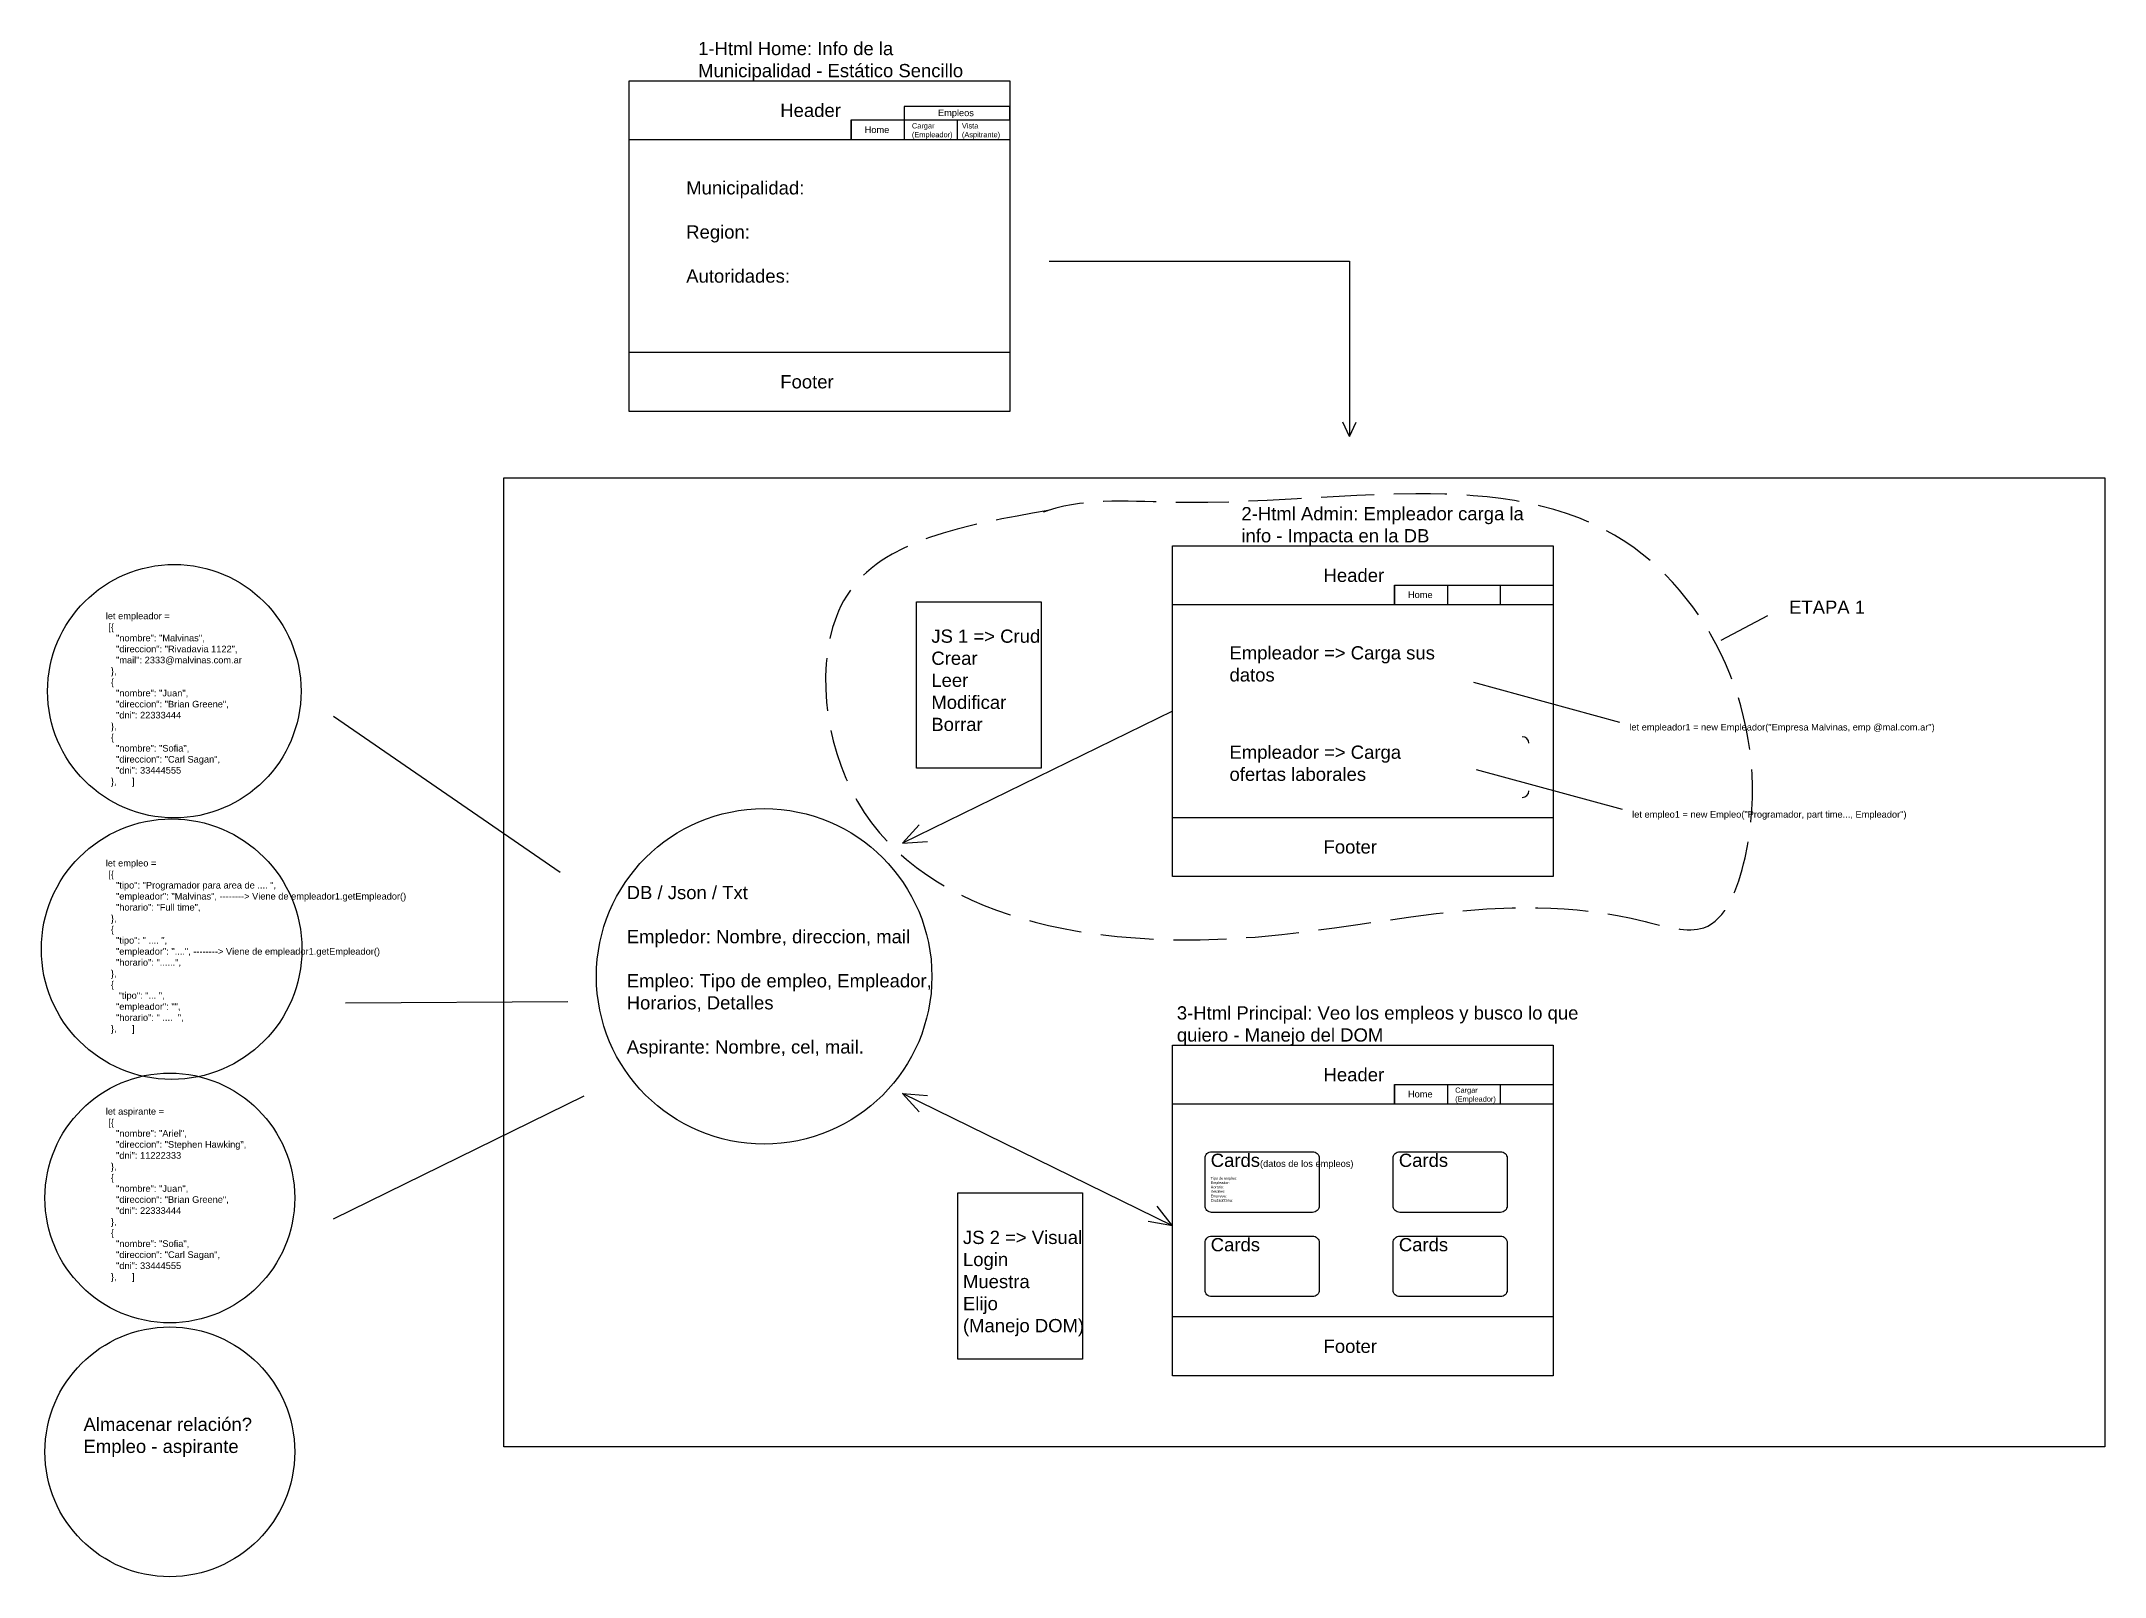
# Model space of a CAD drawing. Header units: millimetres. Extents: x 2496 to 2948, y 942 to 1526.
# Drawn here: x 2547.8 to 2703.8, y 942 to 1058.1 of the extents above; entities that cross this region are included whole.
import ezdxf

# ---------------------------------------------------------------- set-up
doc = ezdxf.new("R2010")
doc.units = ezdxf.units.MM
doc.linetypes.add('JIS_02_4.0', pattern=[5.5, 4, -1.5])
doc.styles.get("Standard").update_dxf_attribs({"font": 'arial.ttf'})

msp = doc.modelspace()

# ---------------------------------------------------------------- texts
at = {"attachment_point": 1}
for s, width, heights, insert, char_height in [('1-Html Home: Info de la Municipalidad - Estático Sencillo', 23.3505, [5.29], (2597.48, 1058.01), 1), ('Header', 16.8503, [3.66], (2603.69, 1053.34), 1), ('Home', 16.8503, [3.66], (2610.07, 1051.62), 0.5), ('Cargar\\P(Empleador)', 16.8503, [3.66], (2613.64, 1051.87), 0.4), ('Empleos', 16.8503, [3.66], (2615.61, 1052.9), 0.5), ('Vista\\P(Aspitrante)', 16.8503, [3.66], (2617.42, 1051.87), 0.4), ('Municipalidad:\\P\\PRegion:\\P\\PAutoridades:', 22.0441, [10.39], (2596.58, 1047.48), 1), ('Footer', 16.8503, [3.66], (2603.69, 1032.82), 1), ('2-Html Admin: Empleador carga la info - Impacta en la DB', 23.2579, [3.37], (2638.55, 1022.85), 1), ('Header', 16.8503, [3.66], (2644.76, 1018.19), 1), ('Home', 16.8503, [3.66], (2651.14, 1016.47), 0.5), ('ETAPA 1', 27.0982, [6.2], (2679.95, 1015.78), 1), ('let empleador =\\P [\\{\\P    "nombre": "Malvinas",\\P    "direccion": "Rivadavia 1122",\\P    "mail": 2333@malvinas.com.ar\\P  \\},\\P  \\{\\P    "nombre": "Juan",\\P    "direccion": "Brian Greene",\\P    "dni": 22333444\\P  \\},\\P  \\{\\P    "nombre": "Sofia",\\P    "direccion": "Carl Sagan",\\P    "dni": 33444555\\P  \\},      ]', 14.5022, [14.1], (2552.7, 1014.87), 0.5), ('JS 1 => Crud\\PCrear\\PLeer\\PModificar\\PBorrar', 19.5688, [11.3], (2615.11, 1013.59), 1), ('Empleador => Carga sus datos', 16.8503, [3.66], (2637.65, 1012.33), 1), ('let empleador1 = new Empleador("Empresa Malvinas, emp @mal.com.ar")', 24.5345, [2.63], (2667.88, 1006.46), 0.5), ('Empleador => Carga ofertas laborales', 16.4008, [4.49], (2637.65, 1004.82), 1), ('let empleo1 = new Empleo("Programador, part time..., Empleador")', 21.7446, [3.28], (2668.09, 999.87), 0.5), ('Footer', 16.8503, [3.66], (2644.76, 997.66), 1), ('let empleo =\\P [\\{\\P    "tipo": "Programador para area de .... ",\\P    "empleador": "Malvinas", --------> Viene de empleador1.getEmpleador()\\P    "horario": "Full time", \\P  \\},\\P  \\{\\P    "tipo": " .... ",\\P    "empleador": "....", --------> Viene de empleador1.getEmpleador()\\P    "horario": "......",  \\P  \\},\\P  \\{\\P     "tipo": "... ",\\P    "empleador": "",\\P    "horario": " ....  ", \\P  \\},      ]', 25.3067, [14.73], (2552.7, 996.18), 0.5), ('DB / Json / Txt\\P\\PEmpledor: Nombre, direccion, mail\\P\\PEmpleo: Tipo de empleo, Empleador, Horarios, Detalles\\P\\PAspirante: Nombre, cel, mail.', 25.4809, [22.41], (2592.08, 994.21), 1), ('3-Html Principal: Veo los empleos y busco lo que quiero - Manejo del DOM', 30.3564, [8.38], (2633.67, 985.11), 1), ('Header', 16.8503, [3.66], (2644.76, 980.44), 1), ('Home', 16.8503, [3.66], (2651.14, 978.72), 0.5), ('Cargar\\P(Empleador)', 16.8503, [3.66], (2654.71, 978.97), 0.4), ('let aspirante =\\P [\\{\\P    "nombre": "Ariel",\\P    "direccion": "Stephen Hawking",\\P    "dni": 11222333\\P  \\},\\P  \\{\\P    "nombre": "Juan",\\P    "direccion": "Brian Greene",\\P    "dni": 22333444\\P  \\},\\P  \\{\\P    "nombre": "Sofia",\\P    "direccion": "Carl Sagan",\\P    "dni": 33444555\\P  \\},      ]', 14.5022, [14.1], (2552.7, 977.42), 0.5), ('Cards{\\H0.5x;(datos de los empleos)}', 16.8503, [3.66], (2636.23, 973.97), 1), ('Cards', 16.8503, [3.66], (2650.45, 973.97), 1), ('Tipo de empleo:\\PEmpleador:\\PHorario:\\PDetalles:\\PEmpresa:\\PCiudad/Zona:', 16.8503, [3.66], (2636.23, 972.21), 0.2), ('JS 2 => Visual\\PLogin\\PMuestra\\PElijo\\P(Manejo DOM)', 19.5688, [11.3], (2617.5, 968.14), 1), ('Cards', 16.8503, [3.66], (2636.23, 967.59), 1), ('Cards', 16.8503, [3.66], (2650.45, 967.59), 1), ('Footer', 16.8503, [3.66], (2644.76, 959.91), 1), ('Almacenar relación?\\PEmpleo - aspirante', 19.5688, [11.3], (2551.02, 954.01), 1)]:
    msp.add_mtext_dynamic_manual_height_columns(s, width=width, gutter_width=12.5, heights=heights, dxfattribs=dict(at, insert=insert, char_height=char_height))

# ---------------------------------------------------------------- blocks, each defined once
blk = doc.blocks.new('*U1')
blk.add_line((0, 0.75), (0, -0.75))
blk = doc.blocks.new('*U2')
at = {"color": 0, "linetype": 'ByBlock', "lineweight": -2, "transparency": 16777216}
for p in [(0, 0), (4, 0), (8, 0), (12, 0)]:
    blk.add_blockref('*U1', p, dxfattribs=at)
blk = doc.blocks.new('*U3')
blk.add_line((0, 0.75), (0, -0.75))
blk = doc.blocks.new('*U4')
at = {"color": 0, "linetype": 'ByBlock', "lineweight": -2, "transparency": 16777216}
for p in [(0, 0), (4, 0), (8, 0), (12, 0)]:
    blk.add_blockref('*U3', p, dxfattribs=at)
blk = doc.blocks.new('*U5')
blk.add_line((0, 0.75), (0, -0.75))
blk = doc.blocks.new('*U6')
at = {"color": 0, "linetype": 'ByBlock', "lineweight": -2, "transparency": 16777216}
for p in [(0, 0), (4, 0), (8, 0), (12, 0)]:
    blk.add_blockref('*U5', p, dxfattribs=at)

# ---------------------------------------------------------------- linework, layer by layer
for p, q in [((2624.01, 1041.44), (2646.72, 1041.44)), ((2646.72, 1041.44), (2646.72, 1028.18)), ((2646.72, 1028.18), (2646.22, 1029.26)), ((2646.72, 1028.18), (2647.22, 1029.26)), ((2656.09, 1009.6), (2667.13, 1006.59)), ((2587.06, 995.22), (2569.92, 1007.01)), ((2633.34, 1007.42), (2612.93, 997.43)), ((2656.3, 1003.01), (2667.34, 1000.01)), ((2612.93, 997.43), (2614.2, 998.82)), ((2612.93, 997.43), (2614.81, 997.58)), ((2570.83, 985.36), (2587.62, 985.47)), ((2569.92, 969.04), (2588.87, 978.33)), ((2633.34, 968.52), (2612.93, 978.51)), ((2612.93, 978.51), (2614.2, 977.13)), ((2612.93, 978.51), (2614.81, 978.36)), ((2633.34, 968.52), (2631.49, 968.83)), ((2633.34, 968.52), (2632.19, 970.01))]:
    msp.add_line(p, q)
at = {"linetype": 'JIS_02_4.0'}
msp.add_line((2678.33, 1014.63), (2674.4, 1012.54), dxfattribs=at)
for points in [[(2592.27, 1055.08), (2621.05, 1055.08), (2621.05, 1050.6), (2592.27, 1050.6)], [(2613.05, 1052.11), (2621.05, 1052.11), (2621.05, 1053.12), (2613.05, 1053.12)], [(2609.05, 1052.11), (2621.05, 1052.11), (2621.05, 1050.6), (2609.05, 1050.6)], [(2592.27, 1034.55), (2621.05, 1034.55), (2621.05, 1030.07), (2592.27, 1030.07)], [(2582.79, 1025.06), (2703.81, 1025.06), (2703.81, 951.82), (2582.79, 951.82)], [(2633.34, 1019.92), (2662.12, 1019.92), (2662.12, 1015.45), (2633.34, 1015.45)], [(2650.12, 1016.95), (2662.12, 1016.95), (2662.12, 1015.45), (2650.12, 1015.45)], [(2633.34, 999.39), (2662.12, 999.39), (2662.12, 994.92), (2633.34, 994.92)], [(2633.34, 982.17), (2662.12, 982.17), (2662.12, 977.7), (2633.34, 977.7)], [(2650.12, 979.21), (2662.12, 979.21), (2662.12, 977.7), (2650.12, 977.7)], [(2633.34, 961.65), (2662.12, 961.65), (2662.12, 957.17), (2633.34, 957.17)]]:
    msp.add_lwpolyline(points, close=True)
at = {"color": 11, "true_color": 0xf27172}
for points in [[(2592.27, 1055.08), (2621.05, 1055.08), (2621.05, 1030.07), (2592.27, 1030.07)], [(2633.34, 1019.92), (2662.12, 1019.92), (2662.12, 994.92), (2633.34, 994.92)], [(2633.34, 982.17), (2662.12, 982.17), (2662.12, 957.17), (2633.34, 957.17)]]:
    msp.add_lwpolyline(points, close=True, dxfattribs=at)
at = {"color": 4}
for points in [[(2613.98, 1015.69), (2623.4, 1015.69), (2623.4, 1003.12), (2613.98, 1003.12)], [(2617.11, 971.01), (2626.53, 971.01), (2626.53, 958.44), (2617.11, 958.44)]]:
    msp.add_lwpolyline(points, close=True, dxfattribs=at)
for points in [[(2636.3, 974.12), (2643.93, 974.12, -0.414214), (2644.43, 973.62), (2644.43, 970.03, -0.414214), (2643.93, 969.53), (2636.3, 969.53, -0.414214), (2635.8, 970.03), (2635.8, 973.62, -0.414214)], [(2650.52, 974.12), (2658.14, 974.12, -0.414214), (2658.64, 973.62), (2658.64, 970.03, -0.414214), (2658.14, 969.53), (2650.52, 969.53, -0.414214), (2650.02, 970.03), (2650.02, 973.62, -0.414214)], [(2636.3, 967.74), (2643.93, 967.74, -0.414214), (2644.43, 967.24), (2644.43, 963.66, -0.414214), (2643.93, 963.16), (2636.3, 963.16, -0.414214), (2635.8, 963.66), (2635.8, 967.24, -0.414214)], [(2650.52, 967.74), (2658.14, 967.74, -0.414214), (2658.64, 967.24), (2658.64, 963.66, -0.414214), (2658.14, 963.16), (2650.52, 963.16, -0.414214), (2650.02, 963.66), (2650.02, 967.24, -0.414214)]]:
    msp.add_lwpolyline(points, format="xyb", close=True)
at = {"color": 3}
for centre, radius in [((2557.88, 1008.93), 9.58), ((2602.47, 987.37), 12.68), ((2557.68, 989.43), 9.85), ((2557.54, 970.62), 9.44), ((2557.54, 951.43), 9.44)]:
    msp.add_circle(centre, radius, dxfattribs=at)
for centre, start, end in [((2659.78, 1004.99), 0, 90), ((2659.78, 1001.4), 270, 0)]:
    msp.add_arc(centre, 0.5, start, end)
at = {"color": 1, "linetype": 'JIS_02_4.0'}
msp.add_spline([(2623.94, 1022.59), (2608.69, 1016.11), (2609.05, 1001.48), (2637.5, 990.21), (2669.06, 991.53), (2673.5, 991.05), (2676.62, 996.33), (2667.62, 1020.19), (2633.78, 1023.19), (2623.94, 1022.59), (2623.58, 1022.47)], degree=3, dxfattribs=at)

# ---------------------------------------------------------------- block references
for name, p in [('*U6', (2609.05, 1051.35)), ('*U2', (2650.12, 1016.2)), ('*U4', (2650.12, 978.45))]:
    msp.add_blockref(name, p)

msp.set_redraw_order([(e.dxf.handle, doc.entitydb.next_handle()) for e in msp.query("TEXT MTEXT ATTDEF DIMENSION ARC_DIMENSION")])  # texts and dimensions are drawn at this point

doc.saveas('drawing.dxf')
